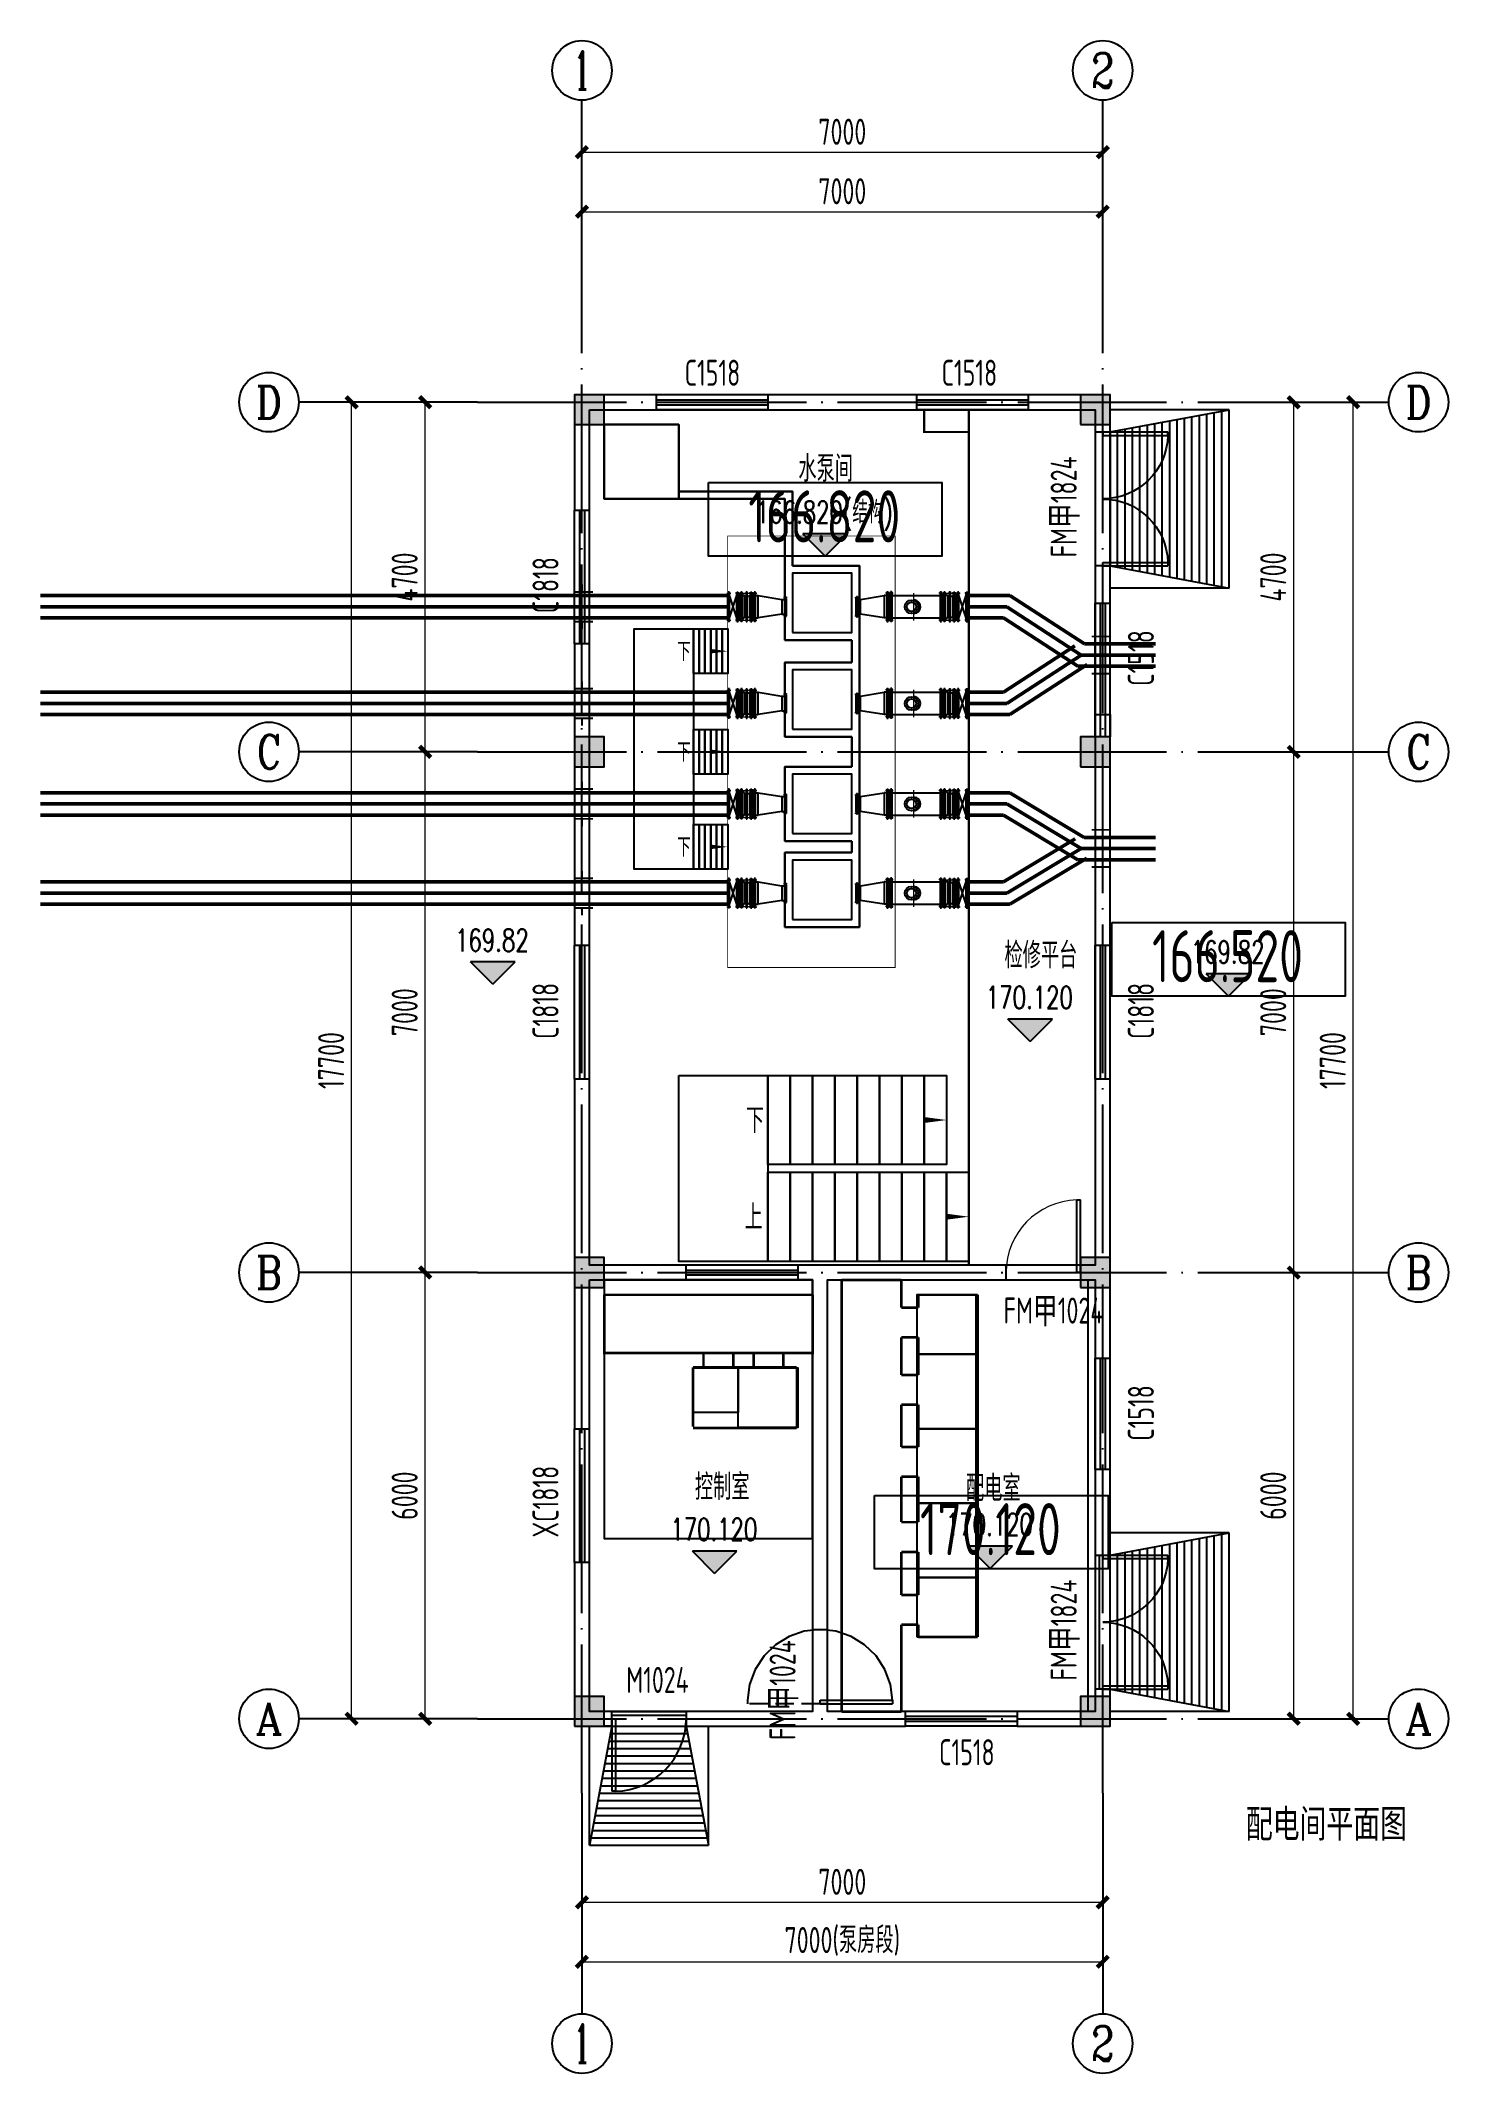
# Model space of a CAD drawing. Header units: millimetres. Extents: x 1742399 to 4898386, y 2481636 to 5226310.
# Drawn here: x 2996483 to 3015405, y 2594615 to 2621944 of the extents above; entities that cross this region are included whole.
import ezdxf
from ezdxf.enums import TextEntityAlignment as Align

# ---------------------------------------------------------------- set-up
doc = ezdxf.new("R2010")
doc.units = ezdxf.units.MM
doc.header["$LTSCALE"] = 1000
for name, pattern in [('ACAD_ISO04W100', [30.5, 24, -3, 0.5, -3]), ('ACAD_ISO10W100', [18, 12, -3, 0, -3]), ('CENTER2', [28.575, 19.05, -3.175, 3.175, -3.175]), ('DASH', [0.35, 0.25, -0.1]), ('DOTE', [2.42, 2, -0.2, 0.02, -0.2])]:
    doc.linetypes.add(name, pattern=pattern)
for name, color, linetype, lineweight, true_color in [('0_提资', 7, 'Continuous', 50, 0xffffff), ('泵房轮廓线', 1, 'Continuous', 50, 0xff0000), ('管道', 1, 'Continuous', 50, 0xff0000)]:
    doc.layers.add(name, color=color, linetype=linetype, lineweight=lineweight, true_color=true_color)
for name, color, linetype in [('AXIS', 3, 'Continuous'), ('AXIS_TEXT', 7, 'Continuous'), ('DIM_SYMB', 3, 'Continuous'), ('DOOR_FIRE', 3, 'Continuous'), ('DOTE', 1, 'DOTE'), ('E-电缆沟', 2, 'Continuous'), ('E-箱柜', 3, 'Continuous'), ('FLOOR_STEEL', 2, 'Continuous'), ('PUB_DIM', 3, 'Continuous'), ('PUB_HATCH', 8, 'Continuous'), ('STAIR', 2, 'Continuous'), ('STAIR_STEEL', 2, 'Continuous'), ('TWT_DIM', 3, 'Continuous'), ('WALL', 4, 'Continuous'), ('WALL_EXT', 4, 'Continuous'), ('WALL_INT', 4, 'Continuous'), ('WINDOW', 3, 'Continuous'), ('YHG_柱', 4, 'Continuous'), ('YHJ_引出、索引', 3, 'Continuous'), ('YHJ_立面_墙线中', 2, 'Continuous'), ('意见', 1, 'Continuous'), ('房间轮廓线', 6, 'Continuous'), ('控制间轮廓', 7, 'Continuous'), ('水泵基础', 7, 'Continuous'), ('电缆沟', 7, 'Continuous'), ('细线', 4, 'Continuous'), ('设备', 161, 'Continuous'), ('配电间轮廓', 7, 'Continuous')]:
    doc.layers.add(name, color=color, linetype=linetype)
for name, color, linetype, lineweight in [('FLOOR', 2, 'Continuous', 30), ('中心线', 1, 'ACAD_ISO04W100', 18), ('中轴', 20, 'ACAD_ISO04W100', 9), ('排水沟', 4, 'Continuous', 30), ('管', 1, 'Continuous', 30), ('集水坑', 4, 'Continuous', 30)]:
    doc.layers.add(name, color=color, linetype=linetype, lineweight=lineweight)
doc.styles.add('_TCH_AXIS', font='COMPLEX', dxfattribs={"bigfont": 'GBCBIG'})
doc.styles.add('_TCH_DIM', font='SIMPLEX', dxfattribs={"bigfont": 'GBCBIG'})
doc.styles.add('biaotilan', font='', dxfattribs={"width": 0.7})
doc.styles.add('COMPLEX', font='COMPLEX')
doc.styles.add('HZ1', font='romans.shx', dxfattribs={"width": 0.7, "bigfont": 'hztxt.shx'})
doc.styles.add('TSSD_Rein', font='TSSDENG', dxfattribs={"width": 0.7, "bigfont": '@1HZTXT'})
doc.styles.add('TSSD_REIN_T3', font='tssdeng.shx', dxfattribs={"width": 0.7, "bigfont": 'hztxt.shx'})
doc.styles.add('tssdeng', font='tssdeng.shx', dxfattribs={"width": 0.7, "bigfont": 'hztxt.shx'})
doc.styles.add('宋体', font='')
doc.styles.get('biaotilan').set_extended_font_data('SimSun')
doc.styles.get('宋体').set_extended_font_data('SimSun')
doc.dimstyles.new('_TCH_ARCH&&100', dxfattribs={"dimtxt": 350, "dimasz": 150, "dimexe": 100, "dimexo": 200, "dimgap": 100, "dimtad": 1, "dimdec": 0, "dimzin": 0, "dimdsep": 46, "dimtxsty": 'TSSD_REIN_T3', "dimblk": 'ARCHTICK', "dimcen": 0.09, "dimclrt": 7, "dimazin": 2, "dimtfac": 1, "dimtdec": 0, "dimtix": 1, "dimtmove": 2, "dimatfit": 3, "dimfxl": 1, "dimfxlon": 1, "dimtolj": 1, "dimtzin": 0, "dimlwd": 18, "dimlwe": 18, "dimarcsym": 0})

msp = doc.modelspace()

# ---------------------------------------------------------------- texts
at = {"layer": 'DIM_SYMB', "color": 7, "style": 'biaotilan', "width": 0.7}
msp.add_text('配电间平面图', height=377.64, dxfattribs=at).set_placement((3012684.2, 2597784.2))
at = {"layer": 'PUB_DIM', "color": 7, "char_height": 350, "attachment_point": 5, "style": 'TSSD_REIN_T3'}
for s, insert in [('\\A1;C1518', (3005513.1, 2617478.3)), ('\\A1;{\\Ftssdeng,hztxt|c134;C1518}', (3008966.6, 2617478.3)), ('\\A1;水泵间', (3007035.1, 2616188.8)), ('\\A1;{\\Ftssdeng,hztxt|c134;FM\\fSimSun|b0|i0|c134|p2;甲\\Ftssdeng,hztxt|c134;1024}', (3010097, 2604851.6)), ('\\A1;{\\Ftssdeng,hztxt|c134;M1024}', (3004774.4, 2599904.6)), ('\\A1;{\\Ftssdeng,hztxt|c134;C1518}', (3008932.8, 2598932.6))]:
    msp.add_mtext(s, dxfattribs=dict(at, insert=insert))
at = {"layer": 'PUB_DIM', "color": 7, "char_height": 350, "attachment_point": 5, "rotation": 90, "style": 'TSSD_REIN_T3'}
for s, insert in [('\\A1;{\\Ftssdeng,hztxt|c134;FM\\fSimSun|b0|i0|c134|p2;甲\\Ftssdeng,hztxt|c134;1824}', (3010254.3, 2615674.7)), ('\\A1;C1818', (3003269.6, 2614622.7)), ('\\A1;{\\Ftssdeng,hztxt|c134;C1518}', (3011272.6, 2613643.2)), ('\\A1;{\\Ftssdeng,hztxt|c134;C1818}', (3003269.6, 2608899)), ('\\A1;{\\Ftssdeng,hztxt|c134;C1818}', (3011272.6, 2608899)), ('\\A1;{\\Ftssdeng,hztxt|c134;C1518}', (3011272.6, 2603493.2)), ('\\A1;{\\Ftssdeng,hztxt|c134;XC1818}', (3003269.6, 2602301.3)), ('\\A1;{\\Ftssdeng,hztxt|c134;FM\\fSimSun|b0|i0|c134|p2;甲\\Ftssdeng,hztxt|c134;1824}', (3010254.3, 2600574.7)), ('\\A1;{\\Ftssdeng,hztxt|c134;FM\\fSimSun|b0|i0|c134|p2;甲\\Ftssdeng,hztxt|c134;1024}', (3006474.8, 2599767.1))]:
    msp.add_mtext(s, dxfattribs=dict(at, insert=insert))
at = {"layer": '电缆沟', "ltscale": 1.5, "style": 'tssdeng', "width": 0.7}
for s, p in [('检修平台', (3009438, 2609470.6)), ('控制室', (3005277.6, 2602323.9)), ('配电室', (3008921.3, 2602307.2))]:
    msp.add_text(s, height=350, dxfattribs=at).set_placement(p)

# ---------------------------------------------------------------- blocks, each defined once
blk = doc.blocks.new('$DorLib2D$00000001')
for p, q in [((0.45, 0.975), (0.5, 0.975)), ((0.45, 0), (0.45, 0.975)), ((0.5, 0), (0.5, 0.975)), ((0.5, 0), (0.45, 0))]:
    blk.add_line(p, q)
at = {"lineweight": 13}
blk.add_arc((0.475, 0), 0.975, 91.4693, 180, dxfattribs=at)
blk = doc.blocks.new('_ArchTick')
at = {"color": 0, "linetype": 'ByBlock', "const_width": 0.4}
blk.add_lwpolyline([(-0.5, -0.5), (0.5, 0.5)], dxfattribs=at)
blk = doc.blocks.new('*D1077')
at = {"layer": 'AXIS', "color": 0, "lineweight": 18, "transparency": 16777216}
for p, q in [((3014125, 2617082), (3014226, 2617082)), ((3014126, 2599382), (3014126, 2617082)), ((3014125, 2599382), (3014226, 2599382))]:
    blk.add_line(p, q, dxfattribs=at)
at = {"layer": 'Defpoints', "color": 0, "transparency": 16777216}
for p in [(3013287, 2617082), (3014126, 2617082), (3013287, 2599382)]:
    blk.add_point(p, dxfattribs=at)
at = {"layer": 'AXIS', "color": 0, "lineweight": 18, "transparency": 16777216, "xscale": 150, "yscale": 150, "zscale": 150}
for p, rotation in [((3014126, 2617082), 90), ((3014126, 2599382), 270)]:
    blk.add_blockref('_ArchTick', p, dxfattribs=dict(at, rotation=rotation))
at = {"layer": 'AXIS', "color": 7, "transparency": 16777216, "insert": (3013851, 2608232), "char_height": 350, "attachment_point": 5, "rotation": 90, "style": 'TSSD_REIN_T3'}
blk.add_mtext('\\A1;17700', dxfattribs=at)
blk = doc.blocks.new('*D1078')
at = {"layer": 'AXIS', "color": 0, "lineweight": 18, "transparency": 16777216}
for p, q in [((3013325, 2605382), (3013426, 2605382)), ((3013326, 2599382), (3013326, 2605382)), ((3013325, 2599382), (3013426, 2599382))]:
    blk.add_line(p, q, dxfattribs=at)
at = {"layer": 'Defpoints', "color": 0, "transparency": 16777216}
for p in [(3012612, 2605382), (3013326, 2605382), (3012612, 2599382)]:
    blk.add_point(p, dxfattribs=at)
at = {"layer": 'AXIS', "color": 0, "lineweight": 18, "transparency": 16777216, "xscale": 150, "yscale": 150, "zscale": 150}
for p, rotation in [((3013326, 2605382), 90), ((3013326, 2599382), 270)]:
    blk.add_blockref('_ArchTick', p, dxfattribs=dict(at, rotation=rotation))
at = {"layer": 'AXIS', "color": 7, "transparency": 16777216, "insert": (3013051, 2602382), "char_height": 350, "attachment_point": 5, "rotation": 90, "style": 'TSSD_REIN_T3'}
blk.add_mtext('\\A1;6000', dxfattribs=at)
blk = doc.blocks.new('*D1079')
at = {"layer": 'AXIS', "color": 0, "lineweight": 18, "transparency": 16777216}
for p, q in [((3013325, 2612382), (3013426, 2612382)), ((3013326, 2605382), (3013326, 2612382)), ((3013325, 2605382), (3013426, 2605382))]:
    blk.add_line(p, q, dxfattribs=at)
at = {"layer": 'Defpoints', "color": 0, "transparency": 16777216}
for p in [(3012612, 2612382), (3013326, 2612382), (3012612, 2605382)]:
    blk.add_point(p, dxfattribs=at)
at = {"layer": 'AXIS', "color": 0, "lineweight": 18, "transparency": 16777216, "xscale": 150, "yscale": 150, "zscale": 150}
for p, rotation in [((3013326, 2612382), 90), ((3013326, 2605382), 270)]:
    blk.add_blockref('_ArchTick', p, dxfattribs=dict(at, rotation=rotation))
at = {"layer": 'AXIS', "color": 7, "transparency": 16777216, "insert": (3013051, 2608882), "char_height": 350, "attachment_point": 5, "rotation": 90, "style": 'TSSD_REIN_T3'}
blk.add_mtext('\\A1;7000', dxfattribs=at)
blk = doc.blocks.new('*D1080')
at = {"layer": 'AXIS', "color": 0, "lineweight": 18, "transparency": 16777216}
for p, q in [((3013325, 2617082), (3013426, 2617082)), ((3013326, 2612382), (3013326, 2617082)), ((3013325, 2612382), (3013426, 2612382))]:
    blk.add_line(p, q, dxfattribs=at)
at = {"layer": 'Defpoints', "color": 0, "transparency": 16777216}
for p in [(3012612, 2617082), (3013326, 2617082), (3012612, 2612382)]:
    blk.add_point(p, dxfattribs=at)
at = {"layer": 'AXIS', "color": 0, "lineweight": 18, "transparency": 16777216, "xscale": 150, "yscale": 150, "zscale": 150}
for p, rotation in [((3013326, 2617082), 90), ((3013326, 2612382), 270)]:
    blk.add_blockref('_ArchTick', p, dxfattribs=dict(at, rotation=rotation))
at = {"layer": 'AXIS', "color": 7, "transparency": 16777216, "insert": (3013051, 2614732), "char_height": 350, "attachment_point": 5, "rotation": 90, "style": 'TSSD_REIN_T3'}
blk.add_mtext('\\A1;4700', dxfattribs=at)
blk = doc.blocks.new('_AXISO')
blk.add_circle((0, 0), 0.5)
at = {"layer": 'AXIS_TEXT', "style": 'COMPLEX', "width": 1.041667}
blk.add_attdef('A', text='', height=0.56, dxfattribs=at).set_placement((-0.25, -0.28), (0.25, -0.28), align=Align.FIT)
blk = doc.blocks.new('*D1081')
at = {"layer": 'AXIS', "color": 0, "lineweight": 18, "transparency": 16777216}
for p, q in [((3003759, 2596916), (3003759, 2596815)), ((3003759, 2596915), (3010759, 2596915)), ((3010759, 2596916), (3010759, 2596815))]:
    blk.add_line(p, q, dxfattribs=at)
at = {"layer": 'Defpoints', "color": 0, "transparency": 16777216}
for p in [(3003759, 2598382), (3010759, 2598382), (3010759, 2596915)]:
    blk.add_point(p, dxfattribs=at)
at = {"layer": 'AXIS', "color": 0, "lineweight": 18, "transparency": 16777216, "xscale": 150, "yscale": 150, "zscale": 150, "rotation": 180}
blk.add_blockref('_ArchTick', (3003759, 2596915), dxfattribs=at)
at = {"layer": 'AXIS', "color": 0, "lineweight": 18, "transparency": 16777216, "xscale": 150, "yscale": 150, "zscale": 150}
blk.add_blockref('_ArchTick', (3010759, 2596915), dxfattribs=at)
at = {"layer": 'AXIS', "color": 7, "transparency": 16777216, "insert": (3007259, 2597190), "char_height": 350, "attachment_point": 5, "style": 'TSSD_REIN_T3'}
blk.add_mtext('\\A1;7000', dxfattribs=at)
blk = doc.blocks.new('*D1082')
at = {"layer": 'AXIS', "color": 0, "lineweight": 18, "transparency": 16777216}
for p, q in [((3003759, 2620443), (3003759, 2620544)), ((3010759, 2620443), (3010759, 2620544)), ((3003759, 2620444), (3010759, 2620444))]:
    blk.add_line(p, q, dxfattribs=at)
at = {"layer": 'Defpoints', "color": 0, "transparency": 16777216}
for p in [(3010759, 2620444), (3003759, 2618082), (3010759, 2618082)]:
    blk.add_point(p, dxfattribs=at)
at = {"layer": 'AXIS', "color": 0, "lineweight": 18, "transparency": 16777216, "xscale": 150, "yscale": 150, "zscale": 150, "rotation": 180}
blk.add_blockref('_ArchTick', (3003759, 2620444), dxfattribs=at)
at = {"layer": 'AXIS', "color": 0, "lineweight": 18, "transparency": 16777216, "xscale": 150, "yscale": 150, "zscale": 150}
blk.add_blockref('_ArchTick', (3010759, 2620444), dxfattribs=at)
at = {"layer": 'AXIS', "color": 7, "transparency": 16777216, "insert": (3007259, 2620719), "char_height": 350, "attachment_point": 5, "style": 'TSSD_REIN_T3'}
blk.add_mtext('\\A1;7000', dxfattribs=at)
blk = doc.blocks.new('*D1083')
at = {"layer": 'AXIS', "color": 0, "lineweight": 18, "transparency": 16777216}
for p, q in [((3003759, 2619643), (3003759, 2619744)), ((3010759, 2619643), (3010759, 2619744)), ((3003759, 2619644), (3010759, 2619644))]:
    blk.add_line(p, q, dxfattribs=at)
at = {"layer": 'Defpoints', "color": 0, "transparency": 16777216}
for p in [(3010759, 2619644), (3003759, 2618082), (3010759, 2618082)]:
    blk.add_point(p, dxfattribs=at)
at = {"layer": 'AXIS', "color": 0, "lineweight": 18, "transparency": 16777216, "xscale": 150, "yscale": 150, "zscale": 150, "rotation": 180}
blk.add_blockref('_ArchTick', (3003759, 2619644), dxfattribs=at)
at = {"layer": 'AXIS', "color": 0, "lineweight": 18, "transparency": 16777216, "xscale": 150, "yscale": 150, "zscale": 150}
blk.add_blockref('_ArchTick', (3010759, 2619644), dxfattribs=at)
at = {"layer": 'AXIS', "color": 7, "transparency": 16777216, "insert": (3007259, 2619919), "char_height": 350, "attachment_point": 5, "style": 'TSSD_REIN_T3'}
blk.add_mtext('\\A1;7000', dxfattribs=at)
blk = doc.blocks.new('*D1084')
at = {"layer": 'AXIS', "color": 0, "lineweight": 18, "transparency": 16777216}
for p, q in [((3000664, 2617082), (3000563, 2617082)), ((3000663, 2599382), (3000663, 2617082)), ((3000664, 2599382), (3000563, 2599382))]:
    blk.add_line(p, q, dxfattribs=at)
at = {"layer": 'Defpoints', "color": 0, "transparency": 16777216}
for p in [(3000663, 2617082), (3002356, 2617082), (3002356, 2599382)]:
    blk.add_point(p, dxfattribs=at)
at = {"layer": 'AXIS', "color": 0, "lineweight": 18, "transparency": 16777216, "xscale": 150, "yscale": 150, "zscale": 150}
for p, rotation in [((3000663, 2617082), 90), ((3000663, 2599382), 270)]:
    blk.add_blockref('_ArchTick', p, dxfattribs=dict(at, rotation=rotation))
at = {"layer": 'AXIS', "color": 7, "transparency": 16777216, "insert": (3000388, 2608232), "char_height": 350, "attachment_point": 5, "rotation": 90, "style": 'TSSD_REIN_T3'}
blk.add_mtext('\\A1;17700', dxfattribs=at)
blk = doc.blocks.new('*D1085')
at = {"layer": 'AXIS', "color": 0, "lineweight": 18, "transparency": 16777216}
for p, q in [((3001652, 2605382), (3001551, 2605382)), ((3001651, 2599382), (3001651, 2605382)), ((3001652, 2599382), (3001551, 2599382))]:
    blk.add_line(p, q, dxfattribs=at)
at = {"layer": 'Defpoints', "color": 0, "transparency": 16777216}
for p in [(3001651, 2605382), (3002356, 2605382), (3002356, 2599382)]:
    blk.add_point(p, dxfattribs=at)
at = {"layer": 'AXIS', "color": 0, "lineweight": 18, "transparency": 16777216, "xscale": 150, "yscale": 150, "zscale": 150}
for p, rotation in [((3001651, 2605382), 90), ((3001651, 2599382), 270)]:
    blk.add_blockref('_ArchTick', p, dxfattribs=dict(at, rotation=rotation))
at = {"layer": 'AXIS', "color": 7, "transparency": 16777216, "insert": (3001376, 2602382), "char_height": 350, "attachment_point": 5, "rotation": 90, "style": 'TSSD_REIN_T3'}
blk.add_mtext('\\A1;6000', dxfattribs=at)
blk = doc.blocks.new('*D1086')
at = {"layer": 'AXIS', "color": 0, "lineweight": 18, "transparency": 16777216}
for p, q in [((3001652, 2612382), (3001551, 2612382)), ((3001651, 2605382), (3001651, 2612382)), ((3001652, 2605382), (3001551, 2605382))]:
    blk.add_line(p, q, dxfattribs=at)
at = {"layer": 'Defpoints', "color": 0, "transparency": 16777216}
for p in [(3001651, 2612382), (3002356, 2612382), (3002356, 2605382)]:
    blk.add_point(p, dxfattribs=at)
at = {"layer": 'AXIS', "color": 0, "lineweight": 18, "transparency": 16777216, "xscale": 150, "yscale": 150, "zscale": 150}
for p, rotation in [((3001651, 2612382), 90), ((3001651, 2605382), 270)]:
    blk.add_blockref('_ArchTick', p, dxfattribs=dict(at, rotation=rotation))
at = {"layer": 'AXIS', "color": 7, "transparency": 16777216, "insert": (3001376, 2608882), "char_height": 350, "attachment_point": 5, "rotation": 90, "style": 'TSSD_REIN_T3'}
blk.add_mtext('\\A1;7000', dxfattribs=at)
blk = doc.blocks.new('*D1087')
at = {"layer": 'AXIS', "color": 0, "lineweight": 18, "transparency": 16777216}
for p, q in [((3001652, 2617082), (3001551, 2617082)), ((3001651, 2612382), (3001651, 2617082)), ((3001652, 2612382), (3001551, 2612382))]:
    blk.add_line(p, q, dxfattribs=at)
at = {"layer": 'Defpoints', "color": 0, "transparency": 16777216}
for p in [(3001651, 2617082), (3002356, 2617082), (3002356, 2612382)]:
    blk.add_point(p, dxfattribs=at)
at = {"layer": 'AXIS', "color": 0, "lineweight": 18, "transparency": 16777216, "xscale": 150, "yscale": 150, "zscale": 150}
for p, rotation in [((3001651, 2617082), 90), ((3001651, 2612382), 270)]:
    blk.add_blockref('_ArchTick', p, dxfattribs=dict(at, rotation=rotation))
at = {"layer": 'AXIS', "color": 7, "transparency": 16777216, "insert": (3001376, 2614732), "char_height": 350, "attachment_point": 5, "rotation": 90, "style": 'TSSD_REIN_T3'}
blk.add_mtext('\\A1;4700', dxfattribs=at)
blk = doc.blocks.new('刚性防水套管DN400')
at = {"layer": '中轴', "color": 8, "linetype": 'CENTER2', "ltscale": 10}
blk.add_line((1966752, 2550634), (1967002, 2550634), dxfattribs=at)
at = {"layer": '管', "lineweight": 50, "const_width": 25}
for points in [[(1966752, 2550884), (1967002, 2550884)], [(1966852, 2550884), (1966852, 2550984)], [(1966752, 2550384), (1967002, 2550384)], [(1966852, 2550384), (1966852, 2550284)]]:
    blk.add_lwpolyline(points, dxfattribs=at)
at = {"style": '宋体', "width": 0.7, "flags": 1}
blk.add_attdef('中心标高', (1966552, 2549850), '', height=350, dxfattribs=at)
blk = doc.blocks.new('DN400法兰')
at = {"layer": '中心线', "ltscale": 50}
for p, q in [((-258, 20), (-258, -55)), ((257, 20), (257, -55))]:
    blk.add_line(p, q, dxfattribs=at)
at = {"layer": '设备', "ltscale": 50}
for p, q in [((-240, 0), (-244, -4)), ((-240, 0), (240, 0)), ((240, 0), (244, -4)), ((-283, -30), (-283, -4)), ((282, -4), (-283, -4)), ((282, -30), (282, -4))]:
    blk.add_line(p, q, dxfattribs=at)
at = {"layer": '设备'}
for p, q in [((-240, 0), (240, 0)), ((-283, -30), (282, -30))]:
    blk.add_line(p, q, dxfattribs=at)
blk = doc.blocks.new('DN250法兰')
at = {"layer": '中心线', "ltscale": 50}
for p, q in [((-50, 175), (22, 175)), ((-50, -175), (22, -175))]:
    blk.add_line(p, q, dxfattribs=at)
at = {"layer": '设备', "ltscale": 50}
for p, q in [((-26, 160), (-23, 162)), ((-26, -160), (-26, 160)), ((-26, -160), (-26, 160)), ((-23, 197), (0, 197)), ((-23, 197), (-23, -198)), ((0, 197), (0, -198)), ((-26, -160), (-23, -163)), ((0, -198), (-23, -198))]:
    blk.add_line(p, q, dxfattribs=at)
blk = doc.blocks.new('双盘偏心异径管（平面）')
at = {"layer": '设备'}
for p, q in [((57, 100), (18, 100)), ((57, 100), (373, 150)), ((408, 150), (373, 150)), ((373, 150), (373, -150)), ((57, -100), (18, -100)), ((373, -150), (57, -100)), ((408, -150), (373, -150))]:
    blk.add_line(p, q, dxfattribs=at)
at = {"layer": '设备', "ltscale": 50}
blk.add_line((18, -100), (18, 100), dxfattribs=at)
at = {"layer": '设备'}
blk.add_lwpolyline([(57, -100), (57, 100)], dxfattribs=at)
at = {"layer": '设备', "xscale": 0.7042253521126761, "yscale": 0.7042253521126761, "zscale": 0.7042253521126761}
blk.add_blockref('DN250法兰', (18, 0), dxfattribs=at)
at = {"layer": '设备', "xscale": 0.7042253521126761, "yscale": 0.7042253521126761, "zscale": 0.7042253521126761, "rotation": 270}
blk.add_blockref('DN400法兰', (430, 0), dxfattribs=at)
at = {"layer": '意见', "flags": 1}
blk.add_attdef('规格', (589, -14), '', height=227, dxfattribs=at)
blk = doc.blocks.new('双法兰传力接头')
at = {"layer": '中心线', "ltscale": 5}
for p, q in [((-17, 181), (166, 181)), ((-17, -181), (166, -181))]:
    blk.add_line(p, q, dxfattribs=at)
at = {"layer": '设备', "ltscale": 50}
for p, q in [((18, 167), (34, 167)), ((47, 141), (47, -141)), ((47, 141), (72, 141)), ((72, 199), (89, 199)), ((72, 199), (72, -199)), ((120, 155), (120, -155)), ((120, 155), (131, 155)), ((18, -167), (34, -167)), ((47, -141), (72, -141)), ((72, -199), (89, -199)), ((120, -155), (131, -155))]:
    blk.add_line(p, q, dxfattribs=at)
at = {"layer": '设备'}
for p, q in [((34, 167), (47, 141)), ((89, -199), (89, 199)), ((89, 141), (120, 141)), ((34, -167), (47, -141)), ((89, -141), (120, -141))]:
    blk.add_line(p, q, dxfattribs=at)
at = {"layer": '设备', "yscale": 0.7042253521126761, "zscale": 0.7042253521126761}
for p, xscale, rotation in [((-3, 0), 0.7042253521126761, 90), ((152, 0), -0.7042253521126761, 270)]:
    blk.add_blockref('DN400法兰', p, dxfattribs=dict(at, xscale=xscale, rotation=rotation))
at = {"layer": '意见', "flags": 1}
blk.add_attdef('规格', (193, -29), '', height=94.2, dxfattribs=at)
blk = doc.blocks.new('手动双盘蝶阀')
at = {"layer": '设备', "ltscale": 50}
for p, q in [((50, -150), (-50, 150)), ((-50, -150), (50, 150))]:
    blk.add_line(p, q, dxfattribs=at)
at = {"layer": '设备', "yscale": 0.7042253521126761, "zscale": 0.7042253521126761}
for p, xscale, rotation in [((-71, 0), 0.7042253521126761, 90), ((71, 0), -0.7042253521126761, 270)]:
    blk.add_blockref('DN400法兰', p, dxfattribs=dict(at, xscale=xscale, rotation=rotation))
at = {"layer": '意见', "flags": 1}
blk.add_attdef('规格', (147, 6), '', height=70.4, dxfattribs=at)
blk = doc.blocks.new('双盘异径管')
at = {"layer": '设备'}
for p, q in [((57, 100), (18, 100)), ((57, 100), (373, 150)), ((408, 150), (373, 150)), ((373, 150), (373, -150)), ((57, -100), (18, -100)), ((373, -150), (57, -100)), ((408, -150), (373, -150))]:
    blk.add_line(p, q, dxfattribs=at)
at = {"layer": '设备', "ltscale": 50}
blk.add_line((18, -100), (18, 100), dxfattribs=at)
at = {"layer": '设备'}
blk.add_lwpolyline([(57, -100), (57, 100)], dxfattribs=at)
at = {"layer": '设备', "xscale": 0.7042253521126761, "yscale": 0.7042253521126761, "zscale": 0.7042253521126761}
blk.add_blockref('DN250法兰', (18, 0), dxfattribs=at)
at = {"layer": '设备', "xscale": 0.7042253521126761, "yscale": 0.7042253521126761, "zscale": 0.7042253521126761, "rotation": 270}
blk.add_blockref('DN400法兰', (430, 0), dxfattribs=at)
at = {"layer": '意见', "flags": 1}
blk.add_attdef('规格', (621, -23), '', height=267, dxfattribs=at)
blk = doc.blocks.new('多功能水泵控制阀')
at = {"layer": '中心线', "ltscale": 10}
blk.add_line((296, -183), (296, 183), dxfattribs=at)
at = {"layer": '设备'}
for p, q in [((0, 150), (648, 150)), ((0, -150), (648, -150))]:
    blk.add_line(p, q, dxfattribs=at)
for radius in [91.1, 61.9]:
    blk.add_circle((264, 0), radius, dxfattribs=at)
blk.add_arc((296, 0), 88.6, 264.0575, 95.9425, dxfattribs=at)
at = {"layer": '设备', "yscale": 0.7042253521126761, "zscale": 0.7042253521126761}
for p, xscale, rotation in [((-21, 0), -0.7042253521126761, 90), ((669, 0), 0.7042253521126761, 270)]:
    blk.add_blockref('DN400法兰', p, dxfattribs=dict(at, xscale=xscale, rotation=rotation))
at = {"layer": '意见', "flags": 1}
blk.add_attdef('规格', (114, -565), '', height=244, dxfattribs=at)
blk = doc.blocks.new('电动双盘蝶阀')
at = {"layer": '设备', "ltscale": 50}
for p, q in [((50, -150), (-50, 150)), ((-50, -150), (50, 150))]:
    blk.add_line(p, q, dxfattribs=at)
at = {"layer": '设备', "yscale": 0.7042253521126761, "zscale": 0.7042253521126761}
for p, xscale, rotation in [((-71, 0), 0.7042253521126761, 90), ((71, 0), -0.7042253521126761, 270)]:
    blk.add_blockref('DN400法兰', p, dxfattribs=dict(at, xscale=xscale, rotation=rotation))
at = {"flags": 1}
blk.add_attdef('规格', (120, 51), '', height=10, dxfattribs=at)
blk = doc.blocks.new('平面_平台钢楼梯')
at = {"layer": 'STAIR_STEEL'}
for points in [[(-460.02, 300), (-383.35, 300), (-383.35, -300), (-460.02, -300)], [(-383.35, 300), (-306.68, 300), (-306.68, -300), (-383.35, -300)], [(-306.68, 300), (-230.01, 300), (-230.01, -300), (-306.68, -300)], [(-230.01, 300), (-153.34, 300), (-153.34, -300), (-230.01, -300)], [(-153.34, 300), (-76.67, 300), (-76.67, -300), (-153.34, -300)], [(-76.67, 300), (0, 300), (0, -300), (-76.67, -300)]]:
    blk.add_lwpolyline(points, close=True, dxfattribs=at)
at = {"layer": 'YHJ_引出、索引'}
blk.add_lwpolyline([(-460.02, 0, 0, 0, 0), (0, 0, 0, 60, 0), (-225, 0, 0, 0, 0)], format="xyseb", dxfattribs=at)
at = {"layer": 'YHJ_引出、索引', "color": 7, "style": '_TCH_DIM'}
blk.add_text('下', height=253.19, dxfattribs=at).set_placement((-681.19, -131.25))
blk = doc.blocks.new('刚性防水套管DN300')
at = {"layer": '中轴', "color": 8, "linetype": 'CENTER2', "ltscale": 10}
blk.add_line((1966752, 2550634), (1967002, 2550634), dxfattribs=at)
at = {"layer": '管', "lineweight": 50, "const_width": 25}
for points in [[(1966752, 2550834), (1967002, 2550834)], [(1966852, 2550834), (1966852, 2550934)], [(1966752, 2550434), (1967002, 2550434)], [(1966852, 2550434), (1966852, 2550334)]]:
    blk.add_lwpolyline(points, dxfattribs=at)
at = {"style": '宋体', "width": 0.7, "flags": 1}
blk.add_attdef('中心标高', (1966552, 2549988), '', height=350, dxfattribs=at)
blk = doc.blocks.new('*U1075')
at = {"layer": 'WINDOW'}
for p, q in [((0, 900), (877, 900)), ((0, 900), (0, 855)), ((0, 855), (877, 855)), ((877, 855), (877, 900)), ((0, -855), (877, -855)), ((0, -900), (0, -855)), ((0, -900), (877, -900)), ((877, -855), (877, -900))]:
    blk.add_line(p, q, dxfattribs=at)
at = {"layer": 'WINDOW', "extrusion": (0, 0, -1)}
for centre, major_axis, start_param, end_param in [((0, 877), (620, 620), 0.811042, 2.356194), ((0, -878), (-620, 620), 0.785398, 2.330551)]:
    blk.add_ellipse(centre, major_axis=major_axis, ratio=1, start_param=start_param, end_param=end_param, dxfattribs=at)
at = {"style": 'HZ1', "width": 0.7, "flags": 1}
blk.add_attdef('编号', (-948, -131), '', height=300, dxfattribs=at)
blk = doc.blocks.new('平面_单开门_宽度1000')
at = {"layer": 'WINDOW'}
for p, q in [((0, 0), (50, 0)), ((0, 0), (0, -975)), ((50, 0), (50, -975)), ((50, -975), (0, -975))]:
    blk.add_line(p, q, dxfattribs=at)
blk.add_ellipse((25, 0), major_axis=(559, 799), ratio=1, start_param=3.777471, end_param=5.322623, dxfattribs=at)
at = {"style": 'HZ1', "width": 0.7, "flags": 1}
blk.add_attdef('编号', (334, 254), '', height=300, dxfattribs=at)
blk = doc.blocks.new('平面_双向单开门_宽度1000')
at = {"layer": 'WINDOW'}
for p, q in [((-417, 907), (-599, 794)), ((-213, 976), (-417, 907)), ((0, 1000), (-213, 976)), ((213, 976), (0, 1000)), ((417, 907), (213, 976)), ((599, 794), (417, 907)), ((-753, 644), (-871, 464)), ((-599, 794), (-753, 644)), ((753, 644), (599, 794)), ((871, 464), (753, 644)), ((-871, 464), (-946, 263)), ((946, 263), (871, 464)), ((-946, 263), (-975, 50)), ((-975, 50), (-975, 0)), ((0, 50), (975, 50)), ((0, 0), (0, 50)), ((0, 0), (975, 0)), ((975, 50), (946, 263)), ((975, 50), (975, 0))]:
    blk.add_line(p, q, dxfattribs=at)
at = {"layer": 'WINDOW', "linetype": 'DASH'}
blk.add_line((0, 0), (-975, 0), dxfattribs=at)
at = {"style": 'HZ1', "width": 0.7, "flags": 1}
blk.add_attdef('编号', (-178, -413), '', height=300, dxfattribs=at)
blk = doc.blocks.new('标高_平面标注')
at = {"layer": 'AXIS'}
blk.add_hatch(color=256, dxfattribs=at).paths.add_polyline_path([(0, 0), (300, 300), (-300, 300)])
for p, q in [((0, 0), (-300, 300)), ((300, 300), (-300, 300)), ((0, 0), (300, 300))]:
    blk.add_line(p, q, dxfattribs=at)
at = {"layer": 'AXIS_TEXT', "style": 'HZ1', "width": 0.7, "flags": 4}
blk.add_attdef('标高', text='', height=300, dxfattribs=at).set_placement((-11, 442), align=Align.CENTER)
blk = doc.blocks.new('*D1076')
at = {"layer": 'AXIS', "color": 0, "lineweight": 18, "transparency": 16777216}
for p, q in [((3003759, 2596116), (3003759, 2596015)), ((3003759, 2596115), (3010759, 2596115)), ((3010759, 2596116), (3010759, 2596015))]:
    blk.add_line(p, q, dxfattribs=at)
at = {"layer": 'Defpoints', "color": 0, "transparency": 16777216}
for p in [(3003759, 2597401), (3010759, 2597401), (3010759, 2596115)]:
    blk.add_point(p, dxfattribs=at)
at = {"layer": 'AXIS', "color": 0, "lineweight": 18, "transparency": 16777216, "xscale": 150, "yscale": 150, "zscale": 150, "rotation": 180}
blk.add_blockref('_ArchTick', (3003759, 2596115), dxfattribs=at)
at = {"layer": 'AXIS', "color": 0, "lineweight": 18, "transparency": 16777216, "xscale": 150, "yscale": 150, "zscale": 150}
blk.add_blockref('_ArchTick', (3010759, 2596115), dxfattribs=at)
at = {"layer": 'AXIS', "color": 7, "transparency": 16777216, "insert": (3007259, 2596390), "char_height": 350, "attachment_point": 5, "style": 'TSSD_REIN_T3'}
blk.add_mtext('\\A1;7000(泵房段)', dxfattribs=at)
blk = doc.blocks.new('平面_钢爬梯')
at = {"layer": 'YHJ_立面_墙线中', "const_width": 30}
blk.add_lwpolyline([(-600, 0), (-600, -300), (0, -300), (0, 0)], dxfattribs=at)
blk = doc.blocks.new('总平_标高')
at = {"layer": 'TWT_DIM', "color": 3}
blk.add_lwpolyline([(-1556, 989), (1583, 989), (1583, 0), (-1556, 0)], close=True, dxfattribs=at)
at = {"layer": 'TWT_DIM', "color": 3, "style": 'TSSD_Rein', "width": 0.7}
blk.add_attdef('标高', text='', height=700, dxfattribs=at).set_placement((1, 186), align=Align.CENTER)
blk = doc.blocks.new('*U1073')
at = {"layer": 'WINDOW'}
for p, q in [((-100, 0), (100, 0)), ((-100, -1500), (-100, 0)), ((-33, 0), (-33, -1500)), ((33, 0), (33, -1500)), ((100, -1500), (100, 0)), ((100, -1500), (-100, -1500))]:
    blk.add_line(p, q, dxfattribs=at)
at = {"style": 'HZ1', "width": 0.7, "flags": 1}
blk.add_attdef('编号', (-598, -1035), '', height=300, dxfattribs=at)
blk = doc.blocks.new('平面_窗')
at = {"layer": 'WINDOW'}
for p, q in [((-100, 0), (100, 0)), ((-100, -1800), (-100, 0)), ((-33, 0), (-33, -1800)), ((33, 0), (33, -1800)), ((100, -1800), (100, 0)), ((100, -1800), (-100, -1800))]:
    blk.add_line(p, q, dxfattribs=at)
at = {"style": 'HZ1', "width": 0.7, "flags": 1}
blk.add_attdef('编号', (-598, -1035), '', height=300, dxfattribs=at)
blk = doc.blocks.new('*U1072')
at = {"layer": 'STAIR'}
for p, q in [((1600, 2400), (0, 2400)), ((0, 0), (0, 2400)), ((0, 2100), (1600, 2400)), ((500, 206), (500, 2194)), ((600, 188), (600, 2213)), ((700, 169), (700, 2231)), ((800, 150), (800, 2250)), ((900, 131), (900, 2269)), ((1000, 113), (1000, 2287)), ((1100, 94), (1100, 2306)), ((1200, 75), (1200, 2325)), ((1300, 56), (1300, 2344)), ((1400, 38), (1400, 2362)), ((1500, 19), (1500, 2381)), ((1600, 0), (1600, 2400)), ((100, 281), (100, 2119)), ((200, 263), (200, 2138)), ((300, 244), (300, 2156)), ((400, 225), (400, 2175)), ((0, 300), (1600, 0)), ((1600, 0), (0, 0))]:
    blk.add_line(p, q, dxfattribs=at)
at = {"layer": 'WALL'}
blk.add_line((0, 2100), (0, 2200), dxfattribs=at)
blk = doc.blocks.new('*U1074')
at = {"layer": 'STAIR'}
for p, q in [((1600, 1600), (0, 1600)), ((0, 0), (0, 1600)), ((0, 1300), (1600, 1600)), ((400, 225), (400, 1375)), ((500, 206), (500, 1394)), ((600, 188), (600, 1413)), ((700, 169), (700, 1431)), ((800, 150), (800, 1450)), ((900, 131), (900, 1469)), ((1000, 113), (1000, 1487)), ((1100, 94), (1100, 1506)), ((1200, 75), (1200, 1525)), ((1300, 56), (1300, 1544)), ((1400, 38), (1400, 1562)), ((1500, 19), (1500, 1581)), ((1600, 0), (1600, 1600)), ((100, 281), (100, 1319)), ((200, 263), (200, 1338)), ((300, 244), (300, 1356)), ((0, 300), (1600, 0)), ((1600, 0), (0, 0))]:
    blk.add_line(p, q, dxfattribs=at)
at = {"layer": 'WALL'}
blk.add_line((0, 1300), (0, 1400), dxfattribs=at)
blk = doc.blocks.new('*U1035')
at = {"layer": 'STAIR'}
for points in [[(0, 2500), (1200, 2500), (1200, 0), (0, 0)], [(1200, 2500), (1500, 2500), (1500, 1300), (1200, 1300)], [(1500, 2500), (1800, 2500), (1800, 1300), (1500, 1300)], [(1800, 2500), (2100, 2500), (2100, 1300), (1800, 1300)], [(2100, 2500), (2400, 2500), (2400, 1300), (2100, 1300)], [(2400, 2500), (2700, 2500), (2700, 1300), (2400, 1300)], [(2700, 2500), (3000, 2500), (3000, 1300), (2700, 1300)], [(3000, 2500), (3300, 2500), (3300, 1300), (3000, 1300)], [(3300, 2500), (3600, 2500), (3600, 1300), (3300, 1300)], [(1200, 1200), (1500, 1200), (1500, 0), (1200, 0)], [(1500, 1200), (1800, 1200), (1800, 0), (1500, 0)], [(1800, 1200), (2100, 1200), (2100, 0), (1800, 0)], [(2100, 1200), (2400, 1200), (2400, 0), (2100, 0)], [(2400, 1200), (2700, 1200), (2700, 0), (2400, 0)], [(2700, 1200), (3000, 1200), (3000, 0), (2700, 0)], [(3000, 1200), (3300, 1200), (3300, 0), (3000, 0)], [(3300, 1200), (3600, 1200), (3600, 0), (3300, 0)], [(3600, 1200), (3900, 1200), (3900, 0), (3600, 0)]]:
    blk.add_lwpolyline(points, close=True, dxfattribs=at)
for points in [[(1500, 2500), (1500, 1300)], [(1500, 1200), (1500, 0)]]:
    blk.add_lwpolyline(points, dxfattribs=at)
at = {"layer": 'YHJ_引出、索引'}
for points in [[(1200, 1900, 0, 0, 0), (3600, 1900, 0, 80, 0), (3300, 1900, 0, 0, 0)], [(1200, 600, 0, 0, 0), (3900, 600, 0, 80, 0), (3600, 600, 0, 0, 0)]]:
    blk.add_lwpolyline(points, format="xyseb", dxfattribs=at)
at = {"layer": 'YHJ_引出、索引', "color": 7, "style": '_TCH_DIM'}
for s, p in [('下', (905, 1725)), ('上', (886, 425))]:
    blk.add_text(s, height=338, dxfattribs=at).set_placement(p)
blk = doc.blocks.new('*U1058')
at = {"layer": 'PUB_HATCH'}
blk.add_solid([(-200, -200), (200, -200), (-200, 200), (200, 200)], dxfattribs=at)
at = {"layer": 'YHG_柱'}
blk.add_lwpolyline([(-200, -200), (200, -200), (200, 200), (-200, 200)], close=True, dxfattribs=at)

# ---------------------------------------------------------------- dimensions: what is measured, and where the dimension line sits
at = {"layer": 'AXIS'}
for p1, p2, distance, picture, middle in [((3003759.2, 2618082.3), (3010759.2, 2618082.3), 2361.3, '*D1082', (3007259.2, 2620718.6)), ((3003759.2, 2618082.3), (3010759.2, 2618082.3), 1561.3, '*D1083', (3007259.2, 2619918.6)), ((3002356.3, 2599382.3), (3002356.3, 2617082.3), 1693.1, '*D1084', (3000388.2, 2608232.3)), ((3002356.3, 2612382.3), (3002356.3, 2617082.3), 705.5, '*D1087', (3001375.8, 2614732.3)), ((3012612.1, 2612382.3), (3012612.1, 2617082.3), -713.6, '*D1080', (3013050.7, 2614732.3)), ((3013286.8, 2599382.3), (3013286.8, 2617082.3), -838.9, '*D1077', (3013850.7, 2608232.3)), ((3002356.3, 2605382.3), (3002356.3, 2612382.3), 705.5, '*D1086', (3001375.8, 2608882.3)), ((3012612.1, 2605382.3), (3012612.1, 2612382.3), -713.6, '*D1079', (3013050.7, 2608882.3)), ((3002356.3, 2599382.3), (3002356.3, 2605382.3), 705.5, '*D1085', (3001375.8, 2602382.3)), ((3012612.1, 2599382.3), (3012612.1, 2605382.3), -713.6, '*D1078', (3013050.7, 2602382.3)), ((3003759.2, 2598382.3), (3010759.2, 2598382.3), -1467, '*D1081', (3007259.2, 2597190.3))]:
    dim = msp.add_aligned_dim(p1=p1, p2=p2, distance=distance, dimstyle='_TCH_ARCH&&100', dxfattribs=at)
    dim.commit()
    dim.dimension.update_dxf_attribs({"geometry": picture, "text_midpoint": middle})
dim = msp.add_aligned_dim(p1=(3003759.2, 2597401.3), p2=(3010759.2, 2597401.3), distance=-1286, text='7000(泵房段)', dimstyle='_TCH_ARCH&&100', dxfattribs=at)
dim.commit()
dim.dimension.update_dxf_attribs({"geometry": '*D1076', "text_midpoint": (3007259.2, 2596390.3)})

# ---------------------------------------------------------------- linework, layer by layer
at = {"layer": '0_提资', "color": 8}
for p, q in [((3005719.6, 2614482.3), (2996483, 2614482.3)), ((3005719.6, 2614182.3), (2996483, 2614182.3)), ((3005719.6, 2613182.3), (2996483, 2613182.3)), ((3005719.6, 2612882.3), (2996483, 2612882.3)), ((3005719.6, 2611832.3), (2996483, 2611832.3)), ((3005719.6, 2611532.3), (2996483, 2611532.3)), ((3005719.6, 2610632.3), (2996483, 2610632.3)), ((3005719.6, 2610332.3), (2996483, 2610332.3))]:
    msp.add_line(p, q, dxfattribs=at)
at = {"layer": '0_提资', "color": 8, "linetype": 'ACAD_ISO10W100'}
for p, q in [((3005719.6, 2614332.3), (2996483, 2614332.3)), ((3005719.6, 2613032.3), (2996483, 2613032.3)), ((3005719.6, 2611682.3), (2996483, 2611682.3)), ((3005719.6, 2610482.3), (2996483, 2610482.3))]:
    msp.add_line(p, q, dxfattribs=at)
at = {"layer": 'AXIS'}
for p, q in [((3003759.2, 2618082.3), (3003759.2, 2621143.6)), ((3010759.2, 2618082.3), (3010759.2, 2621143.6)), ((3002356.3, 2617082.3), (2999952.1, 2617082.3)), ((3013286.8, 2617082.3), (3014604.9, 2617082.3)), ((3002356.3, 2612382.3), (2999952.1, 2612382.3)), ((3013286.8, 2612382.3), (3014604.9, 2612382.3)), ((3002356.3, 2605382.3), (2999952.1, 2605382.3)), ((3013286.8, 2605382.3), (3014604.9, 2605382.3)), ((3002356.3, 2599382.3), (2999952.1, 2599382.3)), ((3013286.8, 2599382.3), (3014604.9, 2599382.3)), ((3003759.2, 2598382.3), (3003759.2, 2595415.3)), ((3010759.2, 2598382.3), (3010759.2, 2595415.3))]:
    msp.add_line(p, q, dxfattribs=at)
at = {"layer": 'DOTE'}
for p, q in [((3003759.2, 2598382.3), (3003759.2, 2618082.3)), ((3010759.2, 2598382.3), (3010759.2, 2618082.3)), ((3002356.3, 2617082.3), (3013286.8, 2617082.3)), ((3002356.3, 2612382.3), (3013286.8, 2612382.3)), ((3002356.3, 2605382.3), (3013286.8, 2605382.3)), ((3002356.3, 2599382.3), (3013286.8, 2599382.3))]:
    msp.add_line(p, q, dxfattribs=at)
at = {"layer": 'E-电缆沟', "const_width": 35}
for points in [[(3007250.8, 2605282.3), (3007250.8, 2604709.6)], [(3007250.8, 2605282.3), (3008050.8, 2605282.3)], [(3008050.8, 2605282.3), (3008050.8, 2604909.6)], [(3006859.2, 2605082.3), (3004059.2, 2605082.3)], [(3004059.2, 2605082.3), (3004059.2, 2604282.3)], [(3006859.2, 2605082.3), (3006859.2, 2604282.3)], [(3008280.3, 2605082.1), (3008280.3, 2604909.6)], [(3008280.3, 2605082.1), (3009080.3, 2605082.1)], [(3009080.3, 2605082.1), (3009080.3, 2604709.6)], [(3007250.8, 2604709.6), (3007250.8, 2603804.2)], [(3008280.3, 2604909.6), (3008050.8, 2604909.6)], [(3009080.3, 2604709.6), (3009080.3, 2603804.2)], [(3008280.3, 2604509.6), (3008050.8, 2604509.6)], [(3008050.8, 2604509.6), (3008050.8, 2604004.2)], [(3008280.3, 2604509.6), (3008280.3, 2604004.2)], [(3006859.2, 2604299.5), (3004059.2, 2604299.5)], [(3006647.1, 2604109.4), (3005252.8, 2604109.4)], [(3005252.8, 2604109.4), (3005252.8, 2603309.4)], [(3005392.5, 2604108.8), (3005392.5, 2604299.2)], [(3005792.5, 2604299.2), (3005392.5, 2604299.2)], [(3005792.5, 2604108.8), (3005392.5, 2604108.8)], [(3005792.5, 2604108.8), (3005792.5, 2604299.2)], [(3006065.6, 2604108.8), (3006065.6, 2604300.1)], [(3006465.6, 2604300.1), (3006065.6, 2604300.1)], [(3006465.6, 2604108.8), (3006065.6, 2604108.8)], [(3006465.6, 2604091.7), (3006465.6, 2604282.9)], [(3006647.1, 2604092.3), (3006647.1, 2603292.3)], [(3008280.3, 2604004.2), (3008050.8, 2604004.2)], [(3007250.8, 2603804.2), (3007250.8, 2602837.3)], [(3008280.3, 2603604.2), (3008050.8, 2603604.2)], [(3008050.8, 2603604.2), (3008050.8, 2603037.3)], [(3008280.3, 2603604.2), (3008280.3, 2603037.3)], [(3009080.3, 2603804.2), (3009080.3, 2602837.3)], [(3006647.1, 2603292.3), (3005252.8, 2603292.3)], [(3008280.3, 2603037.3), (3008050.8, 2603037.3)], [(3007250.8, 2602837.3), (3007250.8, 2601825.7)], [(3009080.3, 2602837.3), (3009080.3, 2601825.7)], [(3008050.8, 2602637.3), (3008050.8, 2602025.7)], [(3008280.3, 2602637.3), (3008050.8, 2602637.3)], [(3008280.3, 2602637.3), (3008280.3, 2602025.7)], [(3008280.3, 2602025.7), (3008050.8, 2602025.7)], [(3007250.8, 2601825.7), (3007250.8, 2600847.2)], [(3009080.3, 2601825.7), (3009080.3, 2600847.2)], [(3008280.3, 2601625.7), (3008050.8, 2601625.7)], [(3008050.8, 2601625.7), (3008050.8, 2601047.2)], [(3008280.3, 2601625.7), (3008280.3, 2601047.2)], [(3007250.8, 2600847.2), (3007250.8, 2599477.5)], [(3008280.3, 2601047.2), (3008050.8, 2601047.2)], [(3009080.3, 2600847.2), (3009080.3, 2600482.3)], [(3008280.3, 2600647.2), (3008050.8, 2600647.2)], [(3008050.8, 2600647.2), (3008050.8, 2599477.5)], [(3008280.3, 2600647.2), (3008280.3, 2600482.3)], [(3008280.3, 2600482.3), (3009080.3, 2600482.3)], [(3007250.8, 2599477.5), (3008050.8, 2599477.5)]]:
    msp.add_lwpolyline(points, dxfattribs=at)
at = {"layer": 'E-箱柜', "color": 3}
for points in [[(3008259.2, 2604282.3), (3009059.2, 2604282.3), (3009059.2, 2605082.3), (3008259.2, 2605082.3)], [(3008259.2, 2603282.3), (3009059.2, 2603282.3), (3009059.2, 2604282.3), (3008259.2, 2604282.3)], [(3005859.2, 2604099.5), (3005859.2, 2603499.5), (3005259.2, 2603499.5), (3005259.2, 2604099.5)], [(3005859.2, 2603299.5), (3005859.2, 2604099.5), (3006659.2, 2604099.5), (3006659.2, 2603299.5)], [(3008259.2, 2602282.3), (3009059.2, 2602282.3), (3009059.2, 2603282.3), (3008259.2, 2603282.3)], [(3008259.2, 2601282.3), (3009059.2, 2601282.3), (3009059.2, 2602282.3), (3008259.2, 2602282.3)], [(3008259.2, 2600482.3), (3009059.2, 2600482.3), (3009059.2, 2601282.3), (3008259.2, 2601282.3)]]:
    msp.add_lwpolyline(points, close=True, dxfattribs=at)
at = {"layer": 'FLOOR'}
msp.add_lwpolyline([(3008959.2, 2616982.3), (3008959.2, 2605482.3)], dxfattribs=at)
at = {"layer": 'FLOOR_STEEL'}
msp.add_lwpolyline([(3005259.2, 2610804.8), (3004459.2, 2610804.8), (3004459.2, 2614035), (3005259.2, 2614035)], close=True, dxfattribs=at)
at = {"layer": 'WALL_EXT'}
for p, q in [((3004759.2, 2617182.3), (3004059.2, 2617182.3)), ((3004059.2, 2616982.3), (3004759.2, 2616982.3)), ((3004759.2, 2616982.3), (3004759.2, 2617182.3)), ((3008259.2, 2617182.3), (3006259.2, 2617182.3)), ((3006259.2, 2617182.3), (3006259.2, 2616982.3)), ((3006259.2, 2616982.3), (3008259.2, 2616982.3)), ((3008259.2, 2616982.3), (3008259.2, 2617182.3)), ((3010459.2, 2617182.3), (3009759.2, 2617182.3)), ((3009759.2, 2617182.3), (3009759.2, 2616982.3)), ((3009759.2, 2616982.3), (3010459.2, 2616982.3)), ((3003659.2, 2616782.3), (3003659.2, 2615632.3)), ((3003859.2, 2615632.3), (3003859.2, 2616782.3)), ((3010659.2, 2616782.3), (3010659.2, 2616682.3)), ((3010859.2, 2616682.3), (3010859.2, 2616782.3)), ((3010659.2, 2616682.3), (3010859.2, 2616682.3)), ((3003659.2, 2615632.3), (3003859.2, 2615632.3)), ((3010659.2, 2614882.3), (3010659.2, 2614382.3)), ((3010859.2, 2614882.3), (3010659.2, 2614882.3)), ((3010859.2, 2614382.3), (3010859.2, 2614882.3)), ((3010659.2, 2614382.3), (3010859.2, 2614382.3)), ((3003859.2, 2613832.3), (3003659.2, 2613832.3)), ((3003659.2, 2613832.3), (3003659.2, 2612582.3)), ((3003859.2, 2612582.3), (3003859.2, 2613832.3)), ((3010659.2, 2612582.3), (3010659.2, 2612882.3)), ((3010659.2, 2612882.3), (3010859.2, 2612882.3)), ((3010859.2, 2612882.3), (3010859.2, 2612582.3)), ((3010859.2, 2612582.3), (3010659.2, 2612582.3)), ((3010659.2, 2612582.3), (3010659.2, 2612582.3)), ((3010859.2, 2612582.3), (3010859.2, 2612582.3)), ((3003659.2, 2612182.3), (3003659.2, 2609782.3)), ((3003859.2, 2609782.3), (3003859.2, 2612182.3)), ((3010659.2, 2612182.3), (3010659.2, 2609782.3)), ((3010859.2, 2609782.3), (3010859.2, 2612182.3)), ((3003659.2, 2609782.3), (3003859.2, 2609782.3)), ((3010659.2, 2609782.3), (3010859.2, 2609782.3)), ((3003859.2, 2607982.3), (3003659.2, 2607982.3)), ((3003659.2, 2607982.3), (3003659.2, 2605582.3)), ((3003859.2, 2605582.3), (3003859.2, 2607982.3)), ((3010859.2, 2607982.3), (3010659.2, 2607982.3)), ((3010659.2, 2607982.3), (3010659.2, 2605582.3)), ((3010859.2, 2605582.3), (3010859.2, 2607982.3)), ((3003659.2, 2605182.3), (3003659.2, 2603282.3)), ((3003859.2, 2603282.3), (3003859.2, 2605182.3)), ((3010659.2, 2605182.3), (3010659.2, 2604232.3)), ((3010859.2, 2604232.3), (3010859.2, 2605182.3)), ((3010659.2, 2604232.3), (3010859.2, 2604232.3)), ((3003659.2, 2603282.3), (3003859.2, 2603282.3)), ((3010659.2, 2602732.3), (3010659.2, 2601582.3)), ((3010859.2, 2602732.3), (3010659.2, 2602732.3)), ((3010859.2, 2601582.3), (3010859.2, 2602732.3)), ((3003859.2, 2601482.3), (3003659.2, 2601482.3)), ((3003659.2, 2601482.3), (3003659.2, 2599282.3)), ((3003859.2, 2599482.3), (3003859.2, 2601482.3)), ((3010659.2, 2601582.3), (3010859.2, 2601582.3)), ((3010859.2, 2599782.3), (3010659.2, 2599782.3)), ((3010659.2, 2599782.3), (3010659.2, 2599482.3)), ((3010859.2, 2599682.3), (3010859.2, 2599782.3)), ((3010859.2, 2599282.3), (3010859.2, 2599782.3)), ((3004159.2, 2599482.3), (3003859.2, 2599482.3)), ((3004159.2, 2599282.3), (3004159.2, 2599482.3)), ((3006859.2, 2599482.3), (3005159.2, 2599482.3)), ((3005159.2, 2599482.3), (3005159.2, 2599282.3)), ((3008109.2, 2599482.3), (3007059.2, 2599482.3)), ((3008109.2, 2599282.3), (3008109.2, 2599482.3)), ((3010659.2, 2599482.3), (3009609.2, 2599482.3)), ((3009609.2, 2599482.3), (3009609.2, 2599282.3)), ((3003659.2, 2599282.3), (3003959.2, 2599282.3)), ((3004159.2, 2599282.3), (3004059.2, 2599282.3)), ((3005159.2, 2599282.3), (3006959.2, 2599282.3)), ((3006959.2, 2599282.3), (3008109.2, 2599282.3)), ((3009609.2, 2599282.3), (3010859.2, 2599282.3))]:
    msp.add_line(p, q, dxfattribs=at)
at = {"layer": 'WALL_INT'}
for p, q in [((3005159.2, 2605482.3), (3004059.2, 2605482.3)), ((3004059.2, 2605282.3), (3005159.2, 2605282.3)), ((3005159.2, 2605282.3), (3005159.2, 2605482.3)), ((3006959.2, 2605482.3), (3006659.2, 2605482.3)), ((3006659.2, 2605482.3), (3006659.2, 2605282.3)), ((3006659.2, 2605282.3), (3006859.2, 2605282.3)), ((3006859.2, 2605282.3), (3006859.2, 2600582.3)), ((3009459.2, 2605482.3), (3006959.2, 2605482.3)), ((3007059.2, 2600582.3), (3007059.2, 2605282.3)), ((3007059.2, 2605282.3), (3009459.2, 2605282.3)), ((3009459.2, 2605282.3), (3009459.2, 2605482.3)), ((3006859.2, 2600582.3), (3007059.2, 2600582.3)), ((3007059.2, 2599582.3), (3006859.2, 2599582.3)), ((3006859.2, 2599582.3), (3006859.2, 2599482.3)), ((3007059.2, 2599482.3), (3007059.2, 2599582.3))]:
    msp.add_line(p, q, dxfattribs=at)
at = {"layer": '房间轮廓线'}
for points in [[(3003859.2, 2616982.3), (3010659.2, 2616982.3), (3010659.2, 2605482.3), (3003859.2, 2605482.3)], [(3003859.2, 2605282.3), (3006859.2, 2605282.3), (3006859.2, 2599482.3), (3003859.2, 2599482.3)], [(3007059.2, 2605282.3), (3010659.2, 2605282.3), (3010659.2, 2599482.3), (3007059.2, 2599482.3)]]:
    msp.add_lwpolyline(points, close=True, dxfattribs=at)
at = {"layer": '排水沟'}
for points in [[(3005059.2, 2615882.3), (3006587.7, 2615882.3), (3006587.7, 2614885)], [(3005059.2, 2615782.3), (3006487.7, 2615782.3), (3006487.7, 2614885)], [(3006487.7, 2614885), (3006487.7, 2613885), (3007387.7, 2613885)], [(3007487.7, 2613885), (3007487.7, 2614885), (3006587.7, 2614885)], [(3007387.7, 2613885), (3007387.7, 2613585)], [(3007487.7, 2613885), (3007487.7, 2613585)], [(3007387.7, 2613585), (3006487.7, 2613585), (3006487.7, 2612585), (3007387.7, 2612585)], [(3007487.7, 2612585), (3007487.7, 2613585)], [(3007387.7, 2612585), (3007387.7, 2612182.5)], [(3007487.7, 2612585), (3007487.7, 2612182.5)], [(3007387.7, 2612182.5), (3006487.7, 2612182.5), (3006487.7, 2611182.5), (3007387.7, 2611182.5)], [(3007487.7, 2611182.5), (3007487.7, 2612182.5)], [(3007387.7, 2611027), (3006487.7, 2611027), (3006487.7, 2610027), (3007487.7, 2610027), (3007487.7, 2611027)], [(3007387.7, 2611182.5), (3007387.7, 2611027)], [(3007487.7, 2611182.5), (3007487.7, 2611027)]]:
    msp.add_lwpolyline(points, dxfattribs=at)
at = {"layer": '控制间轮廓'}
msp.add_lwpolyline([(3004059.2, 2605282.3), (3004059.2, 2601805.3), (3006859.2, 2601805.3), (3006859.2, 2605282.3)], close=True, dxfattribs=at)
at = {"layer": '水泵基础'}
for points in [[(3006587.7, 2613985), (3007387.7, 2613985), (3007387.7, 2614785), (3006587.7, 2614785)], [(3006587.7, 2612685), (3007387.7, 2612685), (3007387.7, 2613485), (3006587.7, 2613485)], [(3006587.7, 2611282.5), (3007387.7, 2611282.5), (3007387.7, 2612082.5), (3006587.7, 2612082.5)], [(3006587.7, 2610127), (3007387.7, 2610127), (3007387.7, 2610927), (3006587.7, 2610927)]]:
    msp.add_lwpolyline(points, close=True, dxfattribs=at)
at = {"layer": '泵房轮廓线'}
msp.add_lwpolyline([(3005719.3, 2609482.3, 10, 10, 0), (3005719.3, 2615282.3, 10, 10, 0), (3007969.3, 2615282.3, 10, 10, 0), (3007969.3, 2609482.3, 10, 10, 0)], format="xyseb", close=True, dxfattribs=at)
at = {"layer": '管道', "color": 8}
for p, q in [((3008959.2, 2614482.3), (3009512.7, 2614482.3)), ((3009512.7, 2614482.3), (3010512.7, 2613832.3)), ((3008959.2, 2614182.3), (3009423.7, 2614182.3)), ((3009423.7, 2614182.3), (3010423.7, 2613532.3)), ((3009423.7, 2613182.3), (3010386.4, 2613808.1)), ((3010512.7, 2613832.3), (3011468.2, 2613832.3)), ((3009512.7, 2612882.3), (3010549.9, 2613556.6)), ((3010423.7, 2613532.3), (3011468.2, 2613532.3)), ((3008959.2, 2613182.3), (3009423.7, 2613182.3)), ((3008959.2, 2612882.3), (3009512.7, 2612882.3)), ((3008959.2, 2611832.3), (3009509.7, 2611832.3)), ((3009509.7, 2611832.3), (3010509.7, 2611232.3)), ((3008959.2, 2611532.3), (3009426.6, 2611532.3)), ((3009426.6, 2611532.3), (3010426.6, 2610932.3)), ((3010509.7, 2611232.3), (3011468.2, 2611232.3)), ((3009426.6, 2610632.3), (3010391, 2611210.9)), ((3009509.7, 2610332.3), (3010545.4, 2610953.7)), ((3010426.6, 2610932.3), (3011468.2, 2610932.3)), ((3008959.2, 2610632.3), (3009426.6, 2610632.3)), ((3008959.2, 2610332.3), (3009509.7, 2610332.3))]:
    msp.add_line(p, q, dxfattribs=at)
at = {"layer": '管道', "color": 8, "linetype": 'ACAD_ISO10W100'}
for p, q in [((3008959.2, 2614332.3), (3009468.2, 2614332.3)), ((3009468.2, 2614332.3), (3010468.2, 2613682.3)), ((3009468.2, 2613032.3), (3010468.2, 2613682.3)), ((3010468.2, 2613682.3), (3011468.2, 2613682.3)), ((3008959.2, 2613032.3), (3009468.2, 2613032.3)), ((3008959.2, 2611682.3), (3009468.2, 2611682.3)), ((3009468.2, 2611682.3), (3010468.2, 2611082.3)), ((3009468.2, 2610482.3), (3010468.2, 2611082.3)), ((3010468.2, 2611082.3), (3011468.2, 2611082.3)), ((3008959.2, 2610482.3), (3009468.2, 2610482.3))]:
    msp.add_line(p, q, dxfattribs=at)
at = {"layer": '细线'}
for points in [[(3010859.2, 2616682.3), (3010859.2, 2614882.3)], [(3010659.2, 2601582.3), (3010659.2, 2599782.3)], [(3010709.2, 2601582.3), (3010709.2, 2599782.3)], [(3004159.2, 2599482.3), (3005159.2, 2599482.3)], [(3004159.2, 2599432.3), (3005159.2, 2599432.3)]]:
    msp.add_lwpolyline(points, dxfattribs=at)
at = {"layer": '配电间轮廓'}
msp.add_lwpolyline([(3010559.2, 2605282.3), (3010559.2, 2599482.3), (3007059.2, 2599482.3), (3007059.2, 2605282.3)], close=True, dxfattribs=at)
at = {"layer": '集水坑'}
msp.add_lwpolyline([(3005059.2, 2615782.3), (3005059.2, 2616782.3), (3004059.2, 2616782.3), (3004059.2, 2615782.3), (3005059.2, 2615782.3)], dxfattribs=at)

# ---------------------------------------------------------------- block references
for name, p in [('*U1058', (3003859.2, 2616982.3)), ('*U1058', (3010659.2, 2616982.3)), ('*U1072', (3010859.2, 2614582.3)), ('*U1075', (3010759.2, 2615782.3)), ('平面_窗', (3003759.2, 2615632.3)), ('平面_窗', (3010759.2, 2614382.3)), ('*U1058', (3003859.2, 2612382.3)), ('*U1058', (3010659.2, 2612382.3)), ('平面_窗', (3003759.2, 2609782.3)), ('平面_窗', (3010759.2, 2609782.3)), ('*U1035', (3005059.2, 2605532.3)), ('*U1058', (3003859.2, 2605382.3)), ('*U1058', (3010659.2, 2605382.3)), ('*U1073', (3010759.2, 2604232.3)), ('平面_窗', (3003759.2, 2603282.3)), ('*U1072', (3010859.2, 2599482.3)), ('*U1075', (3010759.2, 2600682.3)), ('平面_双向单开门_宽度1000', (3006959.2, 2599582.3)), ('*U1058', (3003859.2, 2599482.3)), ('*U1058', (3010659.2, 2599482.3)), ('平面_单开门_宽度1000', (3004159.2, 2599382.3))]:
    msp.add_blockref(name, p)
for name, p, rotation in [('*U1073', (3004759.2, 2617082.3), 90), ('*U1073', (3008259.2, 2617082.3), 90), ('*U1073', (3005159.2, 2605382.3), 90), ('*U1073', (3008109.2, 2599382.3), 90), ('*U1074', (3003859.2, 2599282.3), 270)]:
    msp.add_blockref(name, p, dxfattribs=dict(rotation=rotation))
for p, values in [((3007015.5, 2615012.2), {'标高': '166.820'}), ((3012435.5, 2609099.1), {'标高': '166.520'}), ((3009248.5, 2601396), {'标高': '170.120'})]:
    msp.add_blockref('总平_标高', p).add_auto_attribs(values)
ref = msp.add_blockref('标高_平面标注', (3007029, 2615012.2))
ref.add_attrib('标高', '166.820(结构)', dxfattribs={"layer": 'AXIS_TEXT', "height": 300, "style": 'HZ1', "width": 0.7}).set_placement((3007018, 2615454.5), align=Align.CENTER)
ref = msp.add_blockref('标高_平面标注', (3002559.6, 2609257.8))
ref.add_attrib('标高', '169.82', dxfattribs={"layer": 'AXIS_TEXT', "height": 300, "style": 'HZ1', "width": 0.7}).set_placement((3002548.7, 2609700.1), align=Align.CENTER)
ref = msp.add_blockref('标高_平面标注', (3012449, 2609099.1))
ref.add_attrib('标高', '169.82', dxfattribs={"layer": 'AXIS_TEXT', "height": 300, "style": 'HZ1', "width": 0.7}).set_placement((3012438, 2609541.4), align=Align.CENTER)
ref = msp.add_blockref('标高_平面标注', (3009784.2, 2608487.5))
ref.add_attrib('标高', '170.120', dxfattribs={"layer": 'AXIS_TEXT', "height": 300, "style": 'HZ1', "width": 0.7}).set_placement((3009773.2, 2608929.8), align=Align.CENTER)
ref = msp.add_blockref('标高_平面标注', (3005542.8, 2601335.4))
ref.add_attrib('标高', '170.120', dxfattribs={"layer": 'AXIS_TEXT', "height": 300, "style": 'HZ1', "width": 0.7}).set_placement((3005531.8, 2601777.7), align=Align.CENTER)
ref = msp.add_blockref('标高_平面标注', (3009246.7, 2601401.9))
ref.add_attrib('标高', '170.120', dxfattribs={"layer": 'AXIS_TEXT', "height": 300, "style": 'HZ1', "width": 0.7}).set_placement((3009235.7, 2601844.3), align=Align.CENTER)
at = {"layer": '0_提资'}
for name, p in [('手动双盘蝶阀', (3005791.1, 2614332.3)), ('双法兰传力接头', (3005892.9, 2614332.3)), ('双盘异径管', (3007446.4, 2614332.3)), ('多功能水泵控制阀', (3007924.6, 2614332.3)), ('双法兰传力接头', (3008623.9, 2614332.3)), ('电动双盘蝶阀', (3008875.1, 2614332.3)), ('手动双盘蝶阀', (3005791.1, 2613032.3)), ('双法兰传力接头', (3005892.9, 2613032.3)), ('双盘异径管', (3007446.4, 2613032.3)), ('多功能水泵控制阀', (3007924.6, 2613032.3)), ('双法兰传力接头', (3008623.9, 2613032.3)), ('电动双盘蝶阀', (3008875.1, 2613032.3)), ('手动双盘蝶阀', (3005791.1, 2611682.3)), ('双法兰传力接头', (3005892.9, 2611682.3)), ('双盘异径管', (3007446.4, 2611682.3)), ('多功能水泵控制阀', (3007924.6, 2611682.3)), ('双法兰传力接头', (3008623.9, 2611682.3)), ('电动双盘蝶阀', (3008875.1, 2611682.3)), ('手动双盘蝶阀', (3005791.1, 2610482.3)), ('双法兰传力接头', (3005892.9, 2610482.3)), ('双盘异径管', (3007446.4, 2610482.3)), ('多功能水泵控制阀', (3007924.6, 2610482.3)), ('双法兰传力接头', (3008623.9, 2610482.3)), ('电动双盘蝶阀', (3008875.1, 2610482.3))]:
    msp.add_blockref(name, p, dxfattribs=at)
at = {"layer": '0_提资', "rotation": 180}
for p in [(3006502.2, 2614332.3), (3006502.2, 2613032.3), (3006502.2, 2611682.3), (3006502.2, 2610482.3)]:
    msp.add_blockref('双盘偏心异径管（平面）', p, dxfattribs=at)
at = {"layer": 'AXIS'}
ref = msp.add_blockref('_AXISO', (3003759.2, 2621543.6), dxfattribs=dict(at, xscale=800, yscale=800, zscale=800))
ref.add_attrib('A', '1', dxfattribs={"layer": 'AXIS_TEXT', "height": 514.7, "style": '_TCH_AXIS'}).set_placement((3003648.9, 2621286.3), (3003869.5, 2621286.3), align=Align.FIT)
ref = msp.add_blockref('_AXISO', (3010759.2, 2621543.6), dxfattribs=dict(at, xscale=800, yscale=800, zscale=800))
ref.add_attrib('A', '2', dxfattribs={"layer": 'AXIS_TEXT', "height": 465.9, "style": '_TCH_AXIS'}).set_placement((3010603.9, 2621310.7), (3010914.6, 2621310.7), align=Align.FIT)
ref = msp.add_blockref('_AXISO', (2999552.1, 2617082.3), dxfattribs=dict(at, xscale=800, yscale=800, zscale=800))
ref.add_attrib('A', 'D', dxfattribs={"layer": 'AXIS_TEXT', "height": 435.3, "style": '_TCH_AXIS'}).set_placement((2999375.9, 2616864.7), (2999728.3, 2616864.7), align=Align.FIT)
ref = msp.add_blockref('_AXISO', (3015004.9, 2617082.3), dxfattribs=dict(at, xscale=800, yscale=800, zscale=800))
ref.add_attrib('A', 'D', dxfattribs={"layer": 'AXIS_TEXT', "height": 435.3, "style": '_TCH_AXIS'}).set_placement((3014828.7, 2616864.7), (3015181.1, 2616864.7), align=Align.FIT)
ref = msp.add_blockref('_AXISO', (2999552.1, 2612382.3), dxfattribs=dict(at, xscale=800, yscale=800, zscale=800))
ref.add_attrib('A', 'C', dxfattribs={"layer": 'AXIS_TEXT', "height": 455.7, "style": '_TCH_AXIS'}).set_placement((2999389.4, 2612154.5), (2999714.9, 2612154.5), align=Align.FIT)
ref = msp.add_blockref('_AXISO', (3015004.9, 2612382.3), dxfattribs=dict(at, xscale=800, yscale=800, zscale=800))
ref.add_attrib('A', 'C', dxfattribs={"layer": 'AXIS_TEXT', "height": 455.7, "style": '_TCH_AXIS'}).set_placement((3014842.2, 2612154.5), (3015167.7, 2612154.5), align=Align.FIT)
ref = msp.add_blockref('_AXISO', (2999552.1, 2605382.3), dxfattribs=dict(at, xscale=800, yscale=800, zscale=800))
ref.add_attrib('A', 'B', dxfattribs={"layer": 'AXIS_TEXT', "height": 435.3, "style": '_TCH_AXIS'}).set_placement((2999375.9, 2605164.7), (2999728.3, 2605164.7), align=Align.FIT)
ref = msp.add_blockref('_AXISO', (3015004.9, 2605382.3), dxfattribs=dict(at, xscale=800, yscale=800, zscale=800))
ref.add_attrib('A', 'B', dxfattribs={"layer": 'AXIS_TEXT', "height": 435.3, "style": '_TCH_AXIS'}).set_placement((3014828.7, 2605164.7), (3015181.1, 2605164.7), align=Align.FIT)
ref = msp.add_blockref('_AXISO', (2999552.1, 2599382.3), dxfattribs=dict(at, xscale=800, yscale=800, zscale=800))
ref.add_attrib('A', 'A', dxfattribs={"layer": 'AXIS_TEXT', "height": 425.2, "style": '_TCH_AXIS'}).set_placement((2999369.9, 2599169.7), (2999734.3, 2599169.7), align=Align.FIT)
ref = msp.add_blockref('_AXISO', (3015004.9, 2599382.3), dxfattribs=dict(at, xscale=800, yscale=800, zscale=800))
ref.add_attrib('A', 'A', dxfattribs={"layer": 'AXIS_TEXT', "height": 425.2, "style": '_TCH_AXIS'}).set_placement((3014822.7, 2599169.7), (3015187.1, 2599169.7), align=Align.FIT)
ref = msp.add_blockref('_AXISO', (3003759.2, 2595015.3), dxfattribs=dict(at, xscale=800, yscale=800, zscale=800))
ref.add_attrib('A', '1', dxfattribs={"layer": 'AXIS_TEXT', "height": 514.7, "style": '_TCH_AXIS'}).set_placement((3003648.9, 2594757.9), (3003869.5, 2594757.9), align=Align.FIT)
ref = msp.add_blockref('_AXISO', (3010759.2, 2595015.3), dxfattribs=dict(at, xscale=800, yscale=800, zscale=800))
ref.add_attrib('A', '2', dxfattribs={"layer": 'AXIS_TEXT', "height": 465.9, "style": '_TCH_AXIS'}).set_placement((3010603.9, 2594782.3), (3010914.6, 2594782.3), align=Align.FIT)
at = {"layer": 'Defpoints'}
msp.add_blockref('平面_钢爬梯', (3008959.2, 2616982.3), dxfattribs=at)
at = {"layer": 'DOOR_FIRE', "xscale": 1000, "yscale": 1000, "zscale": 200}
msp.add_blockref('$DorLib2D$00000001', (3009959.2, 2605382.3), dxfattribs=at)
at = {"layer": 'STAIR'}
for p in [(3005719.3, 2613735), (3005719.3, 2612382.3), (3005719.3, 2611104.8)]:
    msp.add_blockref('平面_平台钢楼梯', p, dxfattribs=at)
at = {"layer": '管', "lineweight": 50}
for p in [(1036906.8, 63698), (1036906.8, 62398), (1036906.8, 61048), (1036906.8, 59848)]:
    msp.add_blockref('刚性防水套管DN300', p, dxfattribs=at)
at = {"layer": '管', "lineweight": 50, "rotation": 180}
for p in [(4977611.7, 5164316.7), (4977611.7, 5161716.7)]:
    msp.add_blockref('刚性防水套管DN400', p, dxfattribs=at)

msp.set_redraw_order([(e.dxf.handle, doc.entitydb.next_handle()) for e in msp.query("TEXT MTEXT ATTDEF DIMENSION ARC_DIMENSION")])  # texts and dimensions are drawn at this point

doc.saveas('drawing.dxf')
